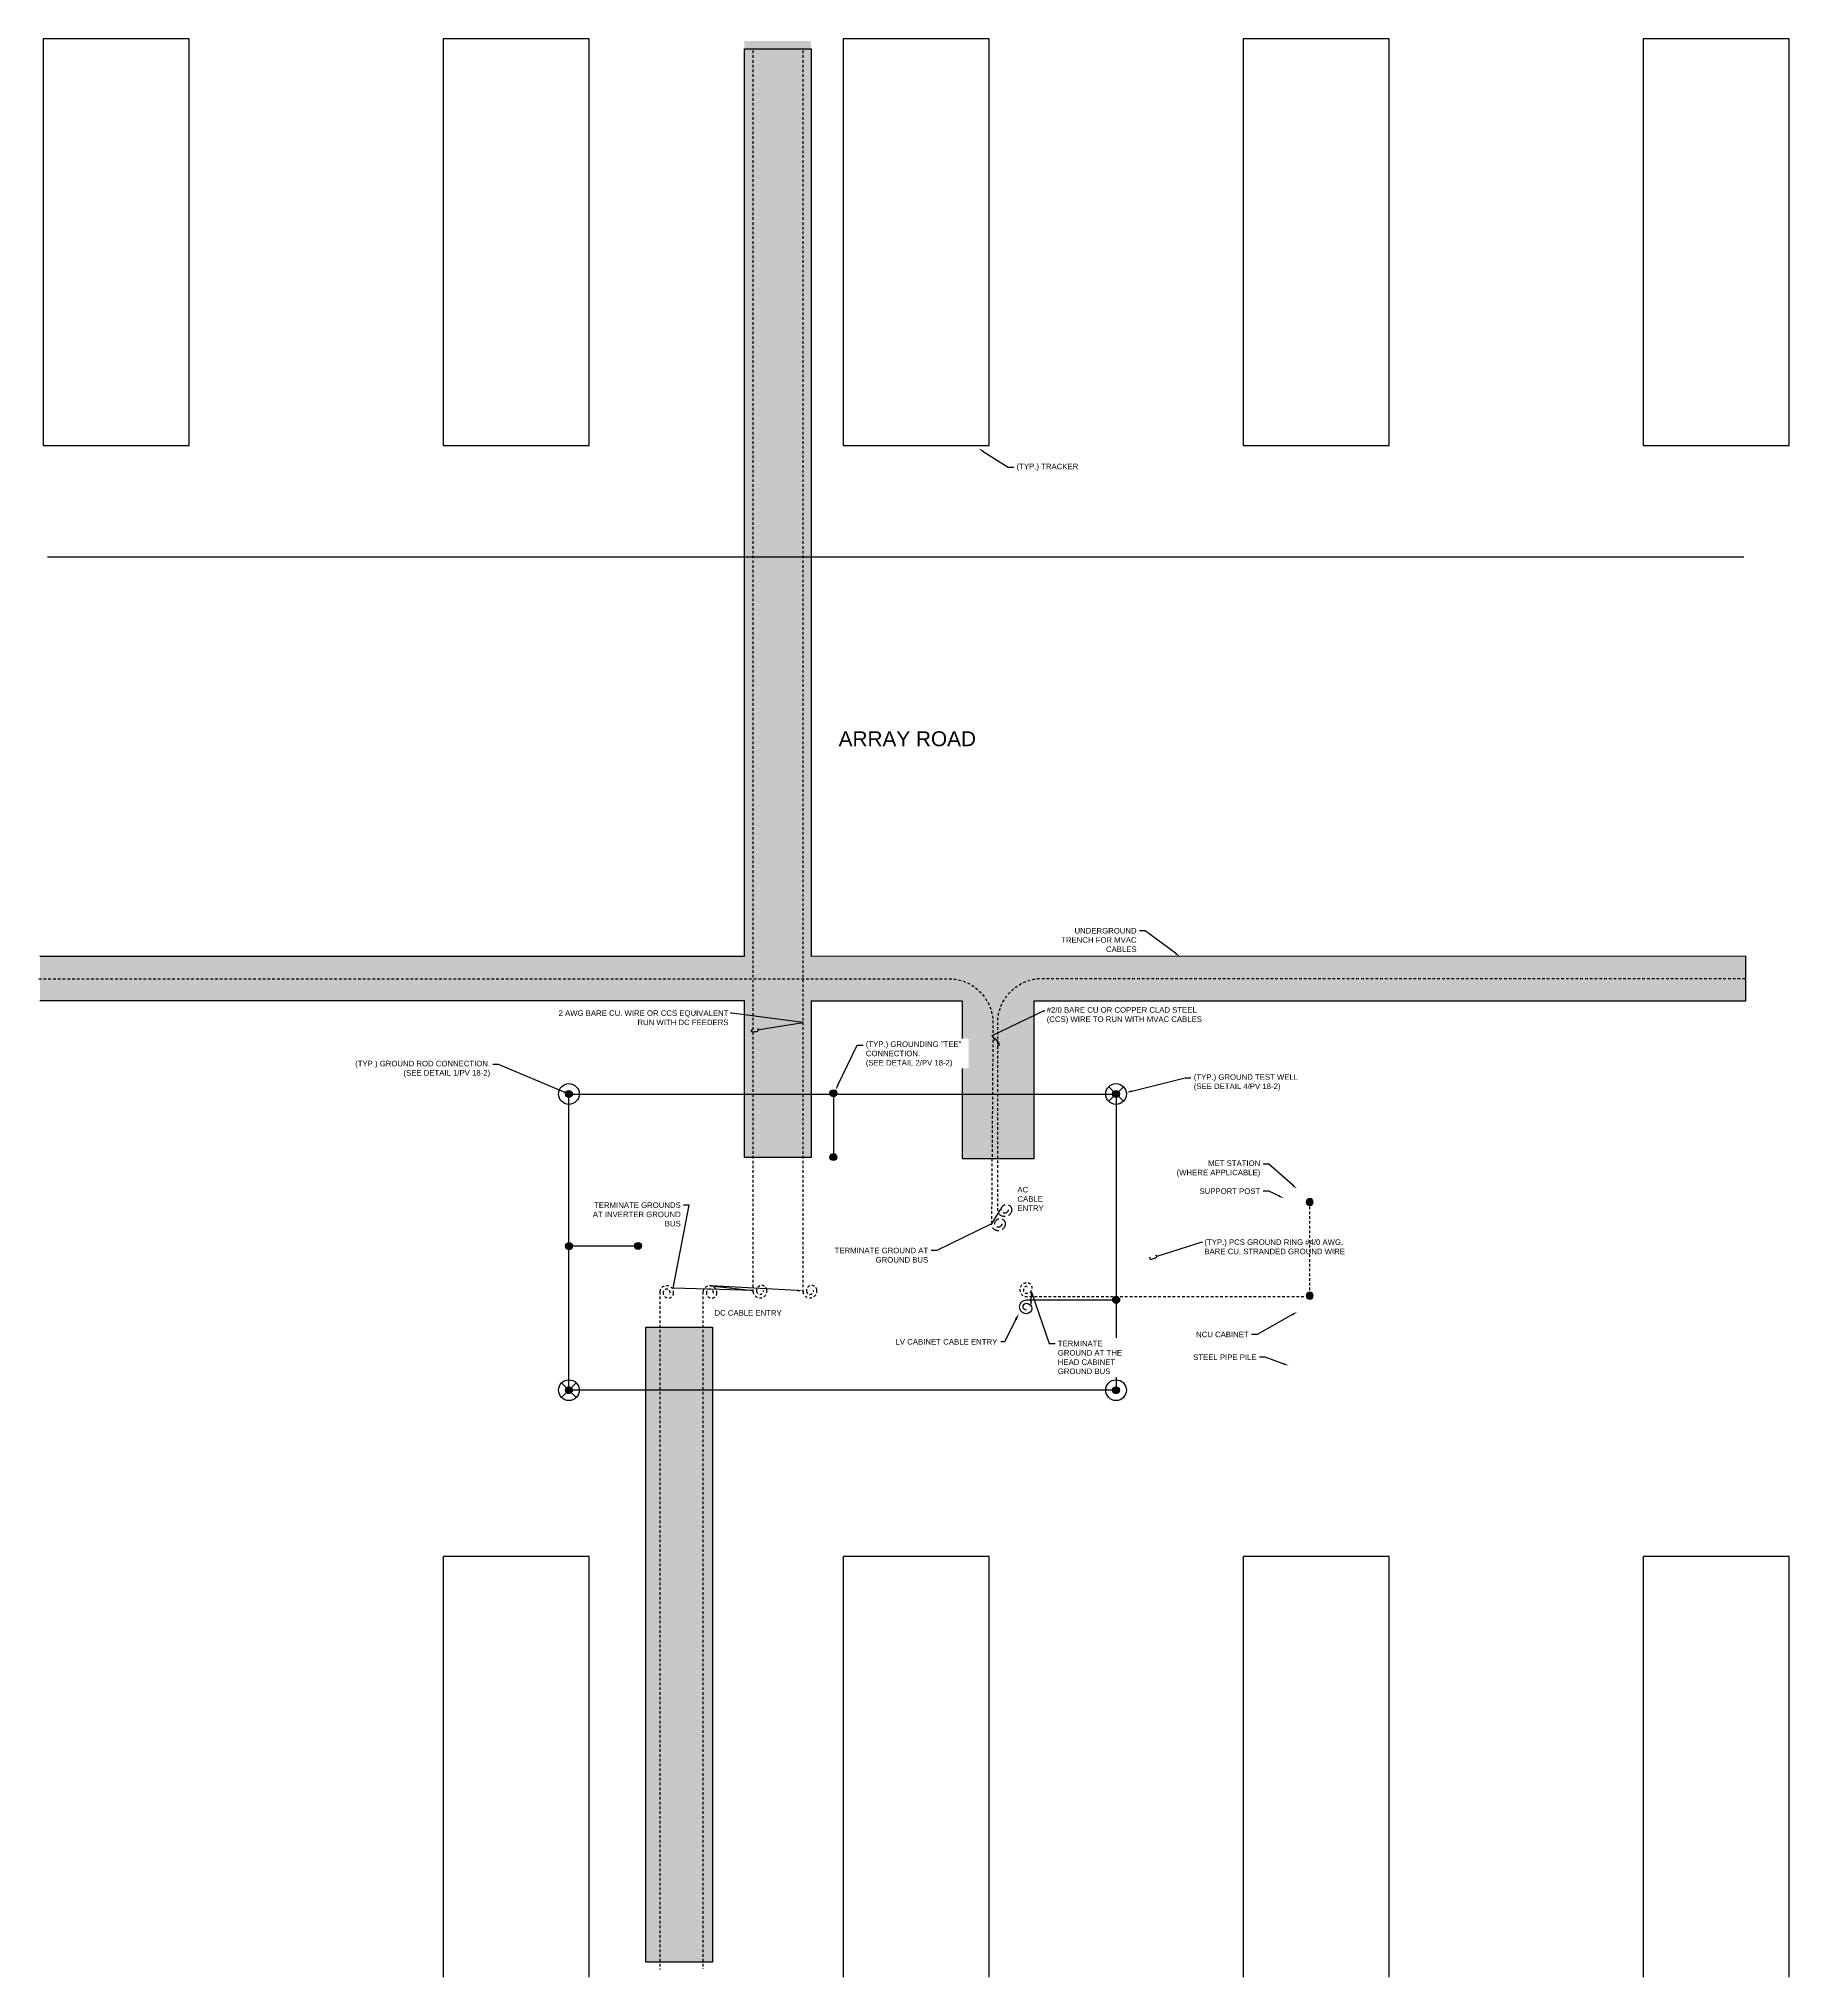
# Model space of a CAD drawing. Header units: feet. Extents: x -17 to 5745, y -41 to 4380.
# Drawn here: x 1730.8 to 1813.5, y 4288.2 to 4379.8 of the extents above; entities that cross this region are included whole.
import ezdxf
from ezdxf import colors
from ezdxf.entities.mleader import LeaderData, LeaderLine
from ezdxf.math import Vec2, Vec3

# ---------------------------------------------------------------- set-up
doc = ezdxf.new("R2010")
doc.units = ezdxf.units.FT
doc.header["$MEASUREMENT"] = 0
doc.linetypes.add('HIDDEN2', pattern=[0.1875, 0.125, -0.0625])
for name, color, linetype in [('C-ARRY-TABL', 253, 'Continuous'), ('E-CABL-UG1', 124, 'HIDDEN2'), ('E-CABL-UG4', 64, 'Continuous'), ('E-GRND', 3, 'Continuous'), ('E-TREN', 6, 'Continuous'), ('E-TREN-HATCH', 254, 'Continuous'), ('G-ANNO-TEXT', 1, 'Continuous'), ('G-TEXT', 7, 'Continuous')]:
    doc.layers.add(name, color=color, linetype=linetype)
doc.styles.add('NEI-A', font='arial.ttf')

# ---------------------------------------------------------------- blocks, each defined once
blk = doc.blocks.new('GRND_ROD')
at = {"linetype": 'Continuous'}
h = blk.add_hatch(color=256, dxfattribs=at)
edge = h.paths.add_edge_path()
edge.add_arc((0, 0), 0.0312, 0, 360)
for radius in [0.0937, 0.0312]:
    blk.add_circle((0, 0), radius, dxfattribs=at)
blk = doc.blocks.new('GRND_TEST_WELL')
at = {"linetype": 'Continuous'}
h = blk.add_hatch(color=256, dxfattribs=at)
edge = h.paths.add_edge_path()
edge.add_arc((0, 0), 0.0312, 0, 360)
for p, q in [((-0.066, 0.066), (0.066, -0.066)), ((-0.066, -0.066), (0.066, 0.066))]:
    blk.add_line(p, q, dxfattribs=at)
for radius in [0.0937, 0.0312]:
    blk.add_circle((0, 0), radius, dxfattribs=at)
blk = doc.blocks.new('GRND_CONNECTION')
at = {"linetype": 'Continuous'}
h = blk.add_hatch(color=256, dxfattribs=at)
edge = h.paths.add_edge_path()
edge.add_arc((0, 0), 0.0312, 0, 360)
blk.add_circle((0, 0), 0.0312, dxfattribs=at)
blk = doc.blocks.new('Equipment Callout Arrowhead .75')
at = {"color": 0}
blk.add_ellipse((-0.25, 0), major_axis=(0.743, 0), ratio=0.350959, start_param=-0.80282, end_param=3.944413, dxfattribs=at)
blk = doc.blocks.new('Coil Spare')
at = {"color": 64}
for centre, radius, start, end in [((0.125, 0), 0.125, 0, 180), ((0.125, 0), 0.0625, 0, 180), ((0.15625, 0), 0.09375, 180, 0)]:
    blk.add_arc(centre, radius, start, end, dxfattribs=at)
blk = doc.blocks.new('_Dot')
at = {"color": 0, "linetype": 'ByBlock', "lineweight": -2}
blk.add_line((-0.5, 0), (-1, 0), dxfattribs=at)
at = {"color": 0, "linetype": 'ByBlock', "const_width": 0.5}
blk.add_lwpolyline([(-0.25, 0, 1), (0.25, 0, 1)], format="xyb", close=True, dxfattribs=at)

msp = doc.modelspace()

# ---------------------------------------------------------------- hatches: boundary and pattern name
at = {"layer": 'E-TREN-HATCH'}
h = msp.add_hatch(color=256, dxfattribs=at)
h.dxf.hatch_style = 1
h.paths.add_polyline_path([(1730.885, 4336.433), (1730.885, 4334.335), (1774.423, 4334.335), (1774.423, 4326.893), (1777.786, 4326.893), (1777.786, 4334.335), (1787.532, 4334.349), (1787.532, 4336.447)])

# ---------------------------------------------------------------- linework, layer by layer
at = {"layer": 'C-ARRY-TABL'}
for points in [[(1737.939, 4379.768), (1731.038, 4379.768), (1731.038, 4360.557), (1737.939, 4360.557)], [(1756.821, 4379.768), (1749.921, 4379.768), (1749.921, 4360.557), (1756.821, 4360.557)], [(1775.704, 4379.768), (1768.803, 4379.768), (1768.803, 4360.557), (1775.704, 4360.557)], [(1794.586, 4379.768), (1787.685, 4379.768), (1787.685, 4360.557), (1794.586, 4360.557)], [(1813.468, 4379.768), (1806.568, 4379.768), (1806.568, 4360.557), (1813.468, 4360.557)]]:
    msp.add_lwpolyline(points, close=True, dxfattribs=at)
msp.add_lwpolyline([(1731.243, 4355.312), (1811.322, 4355.312)], dxfattribs=at)
at = {"layer": 'E-CABL-UG4', "flags": 128}
msp.add_lwpolyline([(1755.858, 4329.94), (1781.689, 4329.94), (1781.689, 4315.954), (1755.858, 4315.954)], close=True, dxfattribs=at)

# ---------------------------------------------------------------- block references
at = {"layer": 'E-GRND', "xscale": 5.214970900475605, "yscale": 5.214970900475605, "zscale": 5.214970900475605, "rotation": 270}
for name, p in [('GRND_ROD', (1755.858, 4329.94)), ('GRND_TEST_WELL', (1781.689, 4329.94)), ('GRND_TEST_WELL', (1755.858, 4315.954)), ('GRND_ROD', (1781.689, 4315.954))]:
    msp.add_blockref(name, p, dxfattribs=at)

# ---------------------------------------------------------------- next in the draw order: leaders
at = {"layer": 'G-ANNO-TEXT'}
ml = msp.add_multileader_mtext('Standard', dxfattribs=at)
ml.set_content('\\A1;(TYP.) TRACKER ', color=256, style='NEI-A')
ml.set_leader_properties()
ml.build(insert=Vec2(0, 0))
ml.multileader.update_dxf_attribs({"dogleg_length": 3.071, "arrow_head_size": 0.269})
ctx = ml.context
ctx.base_point, ctx.char_height, ctx.arrow_head_size, ctx.landing_gap_size, ctx.plane_origin = Vec3(1776.86, 4359.533), 0.26225, 0.269, 0.134, Vec3(1820.865, 4309.434)
notes = []
notes.append((ctx, [(0, (1, 1, 0), (1776.592, 4359.533), (1, 0), 0.269, [(1, [(1775.195, 4360.425)], 0, [])])]))
ctx.mtext.insert, ctx.mtext.width, ctx.mtext.flow_direction = Vec3(1776.994, 4359.703), 2.9518, 5
ctx.mtext.has_bg_fill, ctx.mtext.bg_color, ctx.mtext.bg_scale_factor, ctx.mtext.bg_transparency, ctx.mtext.use_window_bg_color = 1, -1073741824, 1.5, 0, 1
at = {"layer": 'G-TEXT', "color": 253}
ml = msp.add_multileader_mtext('Standard', dxfattribs=at)
ml.set_content('ARRAY ROAD', color=253, style='NEI-A')
ml.set_leader_properties()
ml.set_arrow_properties(name='DOT')
ml.build(insert=Vec2(0, 0))
ml.multileader.update_dxf_attribs({"dogleg_length": 0.36, "arrow_head_size": 0.351})
ctx = ml.context
ctx.base_point, ctx.char_height, ctx.arrow_head_size, ctx.landing_gap_size, ctx.plane_origin = Vec3(1853.255, 4342.653), 0.7021, 0.351, 0.00546, Vec3(1849.149, 4337.684)
notes.append((ctx, [(0, (0, 0, 0), (0, 0), (1, 0), 1, [])]))
ctx.mtext.insert, ctx.mtext.width, ctx.mtext.flow_direction = Vec3(1853.26, 4343.01), 6.44019, 5
ctx.mtext.has_bg_fill, ctx.mtext.bg_color, ctx.mtext.bg_scale_factor, ctx.mtext.bg_transparency, ctx.mtext.use_window_bg_color = 1, -1073741824, 1.5, 0, 1
for ctx, leaders in notes:
    for number, flags, end, landing, length, lines in leaders:
        leader = LeaderData()
        leader.index, (leader.has_last_leader_line, leader.has_dogleg_vector, leader.attachment_direction) = number, flags
        leader.last_leader_point, leader.dogleg_vector, leader.dogleg_length = Vec3(end), Vec3(landing), length
        for number, points, colour, breaks in lines:
            line = LeaderLine()
            line.index, line.vertices, line.color, line.breaks = number, Vec3.list(points), colors.encode_raw_color(colour), breaks
            leader.lines.append(line)
        ctx.leaders.append(leader)

# ---------------------------------------------------------------- next in the draw order: leaders
ml = msp.add_multileader_mtext('Standard', dxfattribs=at)
ml.set_content('ARRAY ROAD', color=253, style='NEI-A')
ml.set_leader_properties()
ml.set_arrow_properties(name='DOT')
ml.build(insert=Vec2(0, 0))
ml.multileader.update_dxf_attribs({"dogleg_length": 0.36, "arrow_head_size": 0.351})
ctx = ml.context
ctx.base_point, ctx.char_height, ctx.arrow_head_size, ctx.landing_gap_size, ctx.plane_origin = Vec3(1856.872, 4342.653), 0.7021, 0.351, 0.00546, Vec3(1852.766, 4337.684)
notes = []
notes.append((ctx, [(0, (0, 0, 0), (0, 0), (1, 0), 1, [])]))
ctx.mtext.insert, ctx.mtext.width, ctx.mtext.flow_direction = Vec3(1856.877, 4343.01), 6.44019, 5
ctx.mtext.has_bg_fill, ctx.mtext.bg_color, ctx.mtext.bg_scale_factor, ctx.mtext.bg_transparency, ctx.mtext.use_window_bg_color = 1, -1073741824, 1.5, 0, 1
for ctx, leaders in notes:
    for number, flags, end, landing, length, lines in leaders:
        leader = LeaderData()
        leader.index, (leader.has_last_leader_line, leader.has_dogleg_vector, leader.attachment_direction) = number, flags
        leader.last_leader_point, leader.dogleg_vector, leader.dogleg_length = Vec3(end), Vec3(landing), length
        for number, points, colour, breaks in lines:
            line = LeaderLine()
            line.index, line.vertices, line.color, line.breaks = number, Vec3.list(points), colors.encode_raw_color(colour), breaks
            leader.lines.append(line)
        ctx.leaders.append(leader)

# ---------------------------------------------------------------- next in the draw order: hatches: boundary and pattern name
at = {"layer": 'E-TREN-HATCH'}
h = msp.add_hatch(color=256, dxfattribs=at)
h.dxf.hatch_style = 1
h.paths.add_polyline_path([(1811.42, 4334.347), (1811.42, 4336.445), (1787.531, 4336.445), (1787.531, 4334.347)])

# ---------------------------------------------------------------- next in the draw order: linework, layer by layer
at = {"layer": 'C-ARRY-TABL'}
for points in [[(1756.821, 4288.235), (1756.821, 4308.106), (1749.921, 4308.106), (1749.921, 4288.235)], [(1775.704, 4288.235), (1775.704, 4308.106), (1768.803, 4308.106), (1768.803, 4288.235)], [(1794.586, 4288.235), (1794.586, 4308.106), (1787.685, 4308.106), (1787.685, 4288.235)], [(1813.468, 4288.235), (1813.468, 4308.106), (1806.568, 4308.106), (1806.568, 4288.235)]]:
    msp.add_lwpolyline(points, dxfattribs=at)
at = {"layer": 'E-CABL-UG1', "flags": 128}
msp.add_lwpolyline([(1790.828, 4324.846), (1790.828, 4320.335)], dxfattribs=at)

# ---------------------------------------------------------------- next in the draw order: block references
at = {"layer": 'E-GRND', "yscale": 5.259062130537732, "zscale": 5.259062130537732, "rotation": 180}
for p, xscale in [((1781.695, 4320.221), 5.259062130537732), ((1790.833, 4320.412), -5.259062130537732)]:
    msp.add_blockref('GRND_CONNECTION', p, dxfattribs=dict(at, xscale=xscale))

# ---------------------------------------------------------------- next in the draw order: texts
at = {"color": 1, "insert": (1777.033, 4325.554), "char_height": 0.2623, "width": 0.84206, "attachment_point": 1, "style": 'NEI-A'}
msp.add_mtext('AC \\PCABLE \\PENTRY', dxfattribs=at)

# ---------------------------------------------------------------- next in the draw order: leaders
at = {"layer": 'G-ANNO-TEXT'}
ml = msp.add_multileader_mtext('Standard', dxfattribs=at)
ml.set_content('\\A1;UNDERGROUND TRENCH FOR MVAC CABLES ', color=256, style='NEI-A')
ml.set_leader_properties()
ml.build(insert=Vec2(0, 0))
ml.multileader.update_dxf_attribs({"dogleg_length": 3.071, "arrow_head_size": 0.269})
ctx = ml.context
ctx.base_point, ctx.char_height, ctx.arrow_head_size, ctx.landing_gap_size, ctx.plane_origin = Vec3(1778.024, 4337.648), 0.26225, 0.269, 0.134, Vec3(1832.897, 4284.638)
ctx.text_align_type = 2
notes = []
notes.append((ctx, [(1, (1, 1, 0), (1783.062, 4337.648), (-1, 0), 0.269, [(1, [(1784.707, 4336.431)], 0, [])])]))
ctx.mtext.insert, ctx.mtext.width, ctx.mtext.alignment, ctx.mtext.flow_direction = Vec3(1782.659, 4337.781), 4.53231, 3, 5
ctx.mtext.has_bg_fill, ctx.mtext.bg_color, ctx.mtext.bg_scale_factor, ctx.mtext.bg_transparency, ctx.mtext.use_window_bg_color = 1, -1073741824, 1.5, 0, 1
ml = msp.add_multileader_mtext('Standard', dxfattribs=at)
ml.set_content('\\A1;(TYP.) PCS GROUND RING #4/0 AWG. BARE CU. STRANDED GROUND WIRE ', color=256, style='NEI-A')
ml.set_leader_properties()
ml.set_arrow_properties(name='Equipment Callout Arrowhead .75')
ml.build(insert=Vec2(0, 0))
ml.multileader.update_dxf_attribs({"dogleg_length": 0.0625, "arrow_head_size": 0.255})
ctx = ml.context
ctx.base_point, ctx.char_height, ctx.arrow_head_size, ctx.landing_gap_size, ctx.plane_origin = Vec3(1785.769, 4322.943), 0.26225, 0.255, 0.09, Vec3(1782.008, 4331.293)
notes.append((ctx, [(0, (1, 1, 0), (1785.706, 4322.943), (1, 0), 0.0625, [(0, [(1783.384, 4322.214)], 0, [])])]))
ctx.mtext.insert, ctx.mtext.width, ctx.mtext.defined_height, ctx.mtext.flow_direction = Vec3(1785.859, 4323.076), 7.08237, 2.138, 5
ml = msp.add_multileader_mtext('Standard', dxfattribs=at)
ml.set_content('\\A1;NCU CABINET ', color=256, style='NEI-A')
ml.set_leader_properties()
ml.build(insert=Vec2(0, 0))
ml.multileader.update_dxf_attribs({"dogleg_length": 3.071, "arrow_head_size": 0.269})
ctx = ml.context
ctx.base_point, ctx.char_height, ctx.arrow_head_size, ctx.landing_gap_size, ctx.plane_origin = Vec3(1785.367, 4318.587), 0.26225, 0.269, 0.134, Vec3(1757.111, 4368.61)
ctx.text_align_type = 2
notes.append((ctx, [(0, (1, 1, 0), (1788.352, 4318.587), (-1, 0), 0.269, [(1, [(1790.246, 4319.656)], 0, [])])]))
ctx.mtext.insert, ctx.mtext.width, ctx.mtext.alignment, ctx.mtext.flow_direction = Vec3(1787.949, 4318.72), 2.47865, 3, 5
ctx.mtext.has_bg_fill, ctx.mtext.bg_color, ctx.mtext.bg_scale_factor, ctx.mtext.bg_transparency, ctx.mtext.use_window_bg_color = 1, -1073741824, 1.5, 0, 1
ml = msp.add_multileader_mtext('Standard', dxfattribs=at)
ml.set_content('\\A1;STEEL PIPE PILE', color=256, style='NEI-A')
ml.set_leader_properties()
ml.build(insert=Vec2(0, 0))
ml.multileader.update_dxf_attribs({"dogleg_length": 3.071, "arrow_head_size": 0.269})
ctx = ml.context
ctx.base_point, ctx.char_height, ctx.arrow_head_size, ctx.landing_gap_size, ctx.plane_origin = Vec3(1785.23, 4317.509), 0.26225, 0.269, 0.134, Vec3(1756.309, 4366.608)
ctx.text_align_type = 2
notes.append((ctx, [(0, (1, 1, 0), (1788.724, 4317.509), (-1, 0), 0.269, [(1, [(1789.839, 4317.113)], 0, [])])]))
ctx.mtext.insert, ctx.mtext.width, ctx.mtext.alignment, ctx.mtext.flow_direction = Vec3(1788.321, 4317.643), 2.97632, 3, 5
ctx.mtext.has_bg_fill, ctx.mtext.bg_color, ctx.mtext.bg_scale_factor, ctx.mtext.bg_transparency, ctx.mtext.use_window_bg_color = 1, -1073741824, 1.5, 0, 1
for ctx, leaders in notes:
    for number, flags, end, landing, length, lines in leaders:
        leader = LeaderData()
        leader.index, (leader.has_last_leader_line, leader.has_dogleg_vector, leader.attachment_direction) = number, flags
        leader.last_leader_point, leader.dogleg_vector, leader.dogleg_length = Vec3(end), Vec3(landing), length
        for number, points, colour, breaks in lines:
            line = LeaderLine()
            line.index, line.vertices, line.color, line.breaks = number, Vec3.list(points), colors.encode_raw_color(colour), breaks
            leader.lines.append(line)
        ctx.leaders.append(leader)

# ---------------------------------------------------------------- next in the draw order: leaders
ml = msp.add_multileader_mtext('Standard', dxfattribs=at)
ml.set_content('\\A1;TERMINATE GROUND AT THE HEAD CABINET GROUND BUS', color=256, style='NEI-A')
ml.set_leader_properties()
ml.build(insert=Vec2(0, 0))
ml.multileader.update_dxf_attribs({"dogleg_length": 3.071, "arrow_head_size": 0.269})
ctx = ml.context
ctx.base_point, ctx.char_height, ctx.arrow_head_size, ctx.landing_gap_size, ctx.plane_origin = Vec3(1778.805, 4318.155), 0.26225, 0.269, 0.134, Vec3(1785.482, 4341.09)
notes = []
notes.append((ctx, [(1, (1, 1, 0), (1778.537, 4318.155), (1, 0), 0.269, [(1, [(1777.667, 4319.885), (1777.696, 4320.582)], 0, [])])]))
ctx.mtext.insert, ctx.mtext.width, ctx.mtext.defined_height, ctx.mtext.flow_direction = Vec3(1778.939, 4318.288), 3.71583, 0.605, 5
ctx.mtext.has_bg_fill, ctx.mtext.bg_color, ctx.mtext.bg_scale_factor, ctx.mtext.bg_transparency, ctx.mtext.use_window_bg_color = 1, -1073741824, 1.5, 0, 1
at = {"layer": 'G-TEXT', "color": 253}
ml = msp.add_multileader_mtext('Standard', dxfattribs=at)
ml.set_content('ARRAY ROAD', color=253, style='NEI-A')
ml.set_leader_properties()
ml.set_arrow_properties(name='DOT')
ml.build(insert=Vec2(0, 0))
ml.multileader.update_dxf_attribs({"dogleg_length": 0.36, "arrow_head_size": 0.351})
ctx = ml.context
ctx.base_point, ctx.char_height, ctx.arrow_head_size, ctx.landing_gap_size, ctx.plane_origin = Vec3(1768.587, 4346.709), 0.7021, 0.351, 0.00546, Vec3(1764.481, 4341.74)
notes.append((ctx, [(0, (0, 0, 0), (0, 0), (1, 0), 1, [])]))
ctx.mtext.insert, ctx.mtext.width, ctx.mtext.flow_direction = Vec3(1768.592, 4347.066), 6.44019, 5
ctx.mtext.has_bg_fill, ctx.mtext.bg_color, ctx.mtext.bg_scale_factor, ctx.mtext.bg_transparency, ctx.mtext.use_window_bg_color = 1, -1073741824, 1.5, 0, 1
for ctx, leaders in notes:
    for number, flags, end, landing, length, lines in leaders:
        leader = LeaderData()
        leader.index, (leader.has_last_leader_line, leader.has_dogleg_vector, leader.attachment_direction) = number, flags
        leader.last_leader_point, leader.dogleg_vector, leader.dogleg_length = Vec3(end), Vec3(landing), length
        for number, points, colour, breaks in lines:
            line = LeaderLine()
            line.index, line.vertices, line.color, line.breaks = number, Vec3.list(points), colors.encode_raw_color(colour), breaks
            leader.lines.append(line)
        ctx.leaders.append(leader)

# ---------------------------------------------------------------- next in the draw order: hatches: boundary and pattern name
at = {"layer": 'E-TREN-HATCH'}
h = msp.add_hatch(color=256, dxfattribs=at)
h.dxf.hatch_style = 1
h.paths.add_polyline_path([(1767.294, 4379.665), (1764.147, 4379.665), (1764.147, 4326.949), (1767.294, 4326.949)])
h = msp.add_hatch(color=256, dxfattribs=at)
h.dxf.hatch_style = 1
h.paths.add_polyline_path([(1759.484, 4318.943), (1759.484, 4288.939), (1762.631, 4288.939), (1762.631, 4318.943)])

# ---------------------------------------------------------------- next in the draw order: linework, layer by layer
at = {"layer": 'E-CABL-UG1'}
for points in [[(1764.562, 4320.589), (1764.562, 4379.286)], [(1766.919, 4320.589), (1766.919, 4379.286)], [(1760.146, 4320.598), (1760.146, 4288.606)]]:
    msp.add_lwpolyline(points, dxfattribs=at)
for points in [[(1760.635, 4320.539, 1), (1760.309, 4320.578, 1), (1760.799, 4320.52, 1), (1760.146, 4320.598)], [(1767.401, 4320.664, -1), (1767.074, 4320.625, -1), (1767.564, 4320.683, -1), (1766.911, 4320.605)]]:
    msp.add_lwpolyline(points, format="xyb", dxfattribs=at)
at = {"layer": 'E-CABL-UG1', "flags": 128}
msp.add_lwpolyline([(1777.495, 4320.857, 1), (1777.456, 4320.533, 1), (1777.514, 4321.019, 1), (1777.437, 4320.372), (1790.817, 4320.372)], format="xyb", dxfattribs=at)
at = {"layer": 'E-CABL-UG4', "flags": 128}
for points in [[(1768.346, 4329.958), (1768.346, 4326.935)], [(1759.151, 4322.754), (1755.865, 4322.754)], [(1777.463, 4320.223), (1781.672, 4320.223)]]:
    msp.add_lwpolyline(points, dxfattribs=at)
at = {"layer": 'E-TREN'}
for points in [[(1764.147, 4336.433), (1764.147, 4379.286), (1767.294, 4379.286), (1767.294, 4336.433)], [(1764.147, 4336.433), (1730.879, 4336.433)], [(1777.809, 4334.347), (1811.42, 4334.347), (1811.42, 4336.445), (1767.294, 4336.433)], [(1764.147, 4334.335), (1730.879, 4334.335)], [(1767.294, 4334.335), (1767.294, 4326.947), (1764.147, 4326.947), (1764.147, 4334.335)], [(1767.287, 4334.335), (1774.42, 4334.335), (1774.42, 4326.892), (1777.821, 4326.892), (1777.821, 4334.335), (1780.416, 4334.335)]]:
    msp.add_lwpolyline(points, dxfattribs=at)
msp.add_lwpolyline([(1759.484, 4318.927), (1762.631, 4318.927), (1762.631, 4288.951), (1759.484, 4288.951)], close=True, dxfattribs=at)

# ---------------------------------------------------------------- next in the draw order: block references
at = {"layer": 'E-GRND', "xscale": 5.259062130537732, "yscale": 5.259062130537732, "zscale": 5.259062130537732}
for p, rotation in [((1768.346, 4329.978), 270), ((1768.347, 4326.96), 180), ((1755.865, 4322.754), 180), ((1759.125, 4322.768), 180)]:
    msp.add_blockref('GRND_CONNECTION', p, dxfattribs=dict(at, rotation=rotation))

# ---------------------------------------------------------------- next in the draw order: leaders
at = {"layer": 'G-ANNO-TEXT'}
ml = msp.add_multileader_mtext('Standard', dxfattribs=at)
ml.set_content('2 AWG BARE CU. WIRE OR CCS EQUIVALENT{\\A1; RUN WITH DC FEEDERS }', color=256, style='NEI-A')
ml.set_leader_properties()
ml.set_arrow_properties(name='Equipment Callout Arrowhead .75')
ml.build(insert=Vec2(0, 0))
ml.multileader.update_dxf_attribs({"dogleg_length": 0.0625, "arrow_head_size": 0.255})
ctx = ml.context
ctx.base_point, ctx.char_height, ctx.arrow_head_size, ctx.landing_gap_size, ctx.plane_origin = Vec3(1755.299, 4333.759), 0.26225, 0.255, 0.09, Vec3(1725.036, 4353.477)
ctx.text_align_type = 2
notes = []
notes.append((ctx, [(1, (1, 1, 0), (1763.544, 4333.759), (-1, 0), 0.0625, [(0, [(1764.583, 4332.941), (1766.918, 4333.309)], 0, [])])]))
ctx.mtext.insert, ctx.mtext.width, ctx.mtext.defined_height, ctx.mtext.alignment, ctx.mtext.flow_direction = Vec3(1763.391, 4333.892), 8.15401, 2.138, 3, 5
ml = msp.add_multileader_mtext('Standard', dxfattribs=at)
ml.set_content('#2/0 BARE CU OR COPPER CLAD STEEL (CCS) WIRE{\\A1; TO RUN WITH MVAC CABLES }', color=256, style='NEI-A')
ml.set_leader_properties()
ml.set_arrow_properties(name='Equipment Callout Arrowhead .75')
ml.build(insert=Vec2(0, 0))
ml.multileader.update_dxf_attribs({"dogleg_length": 0.0625, "arrow_head_size": 0.255})
ctx = ml.context
ctx.base_point, ctx.char_height, ctx.arrow_head_size, ctx.landing_gap_size, ctx.plane_origin = Vec3(1778.326, 4333.871), 0.26225, 0.255, 0.09, Vec3(1742.473, 4353.589)
notes.append((ctx, [(0, (1, 1, 0), (1778.264, 4333.871), (1, 0), 0.0625, [(0, [(1776.096, 4332.336), (1775.834, 4332.699)], 0, [])])]))
ctx.mtext.insert, ctx.mtext.width, ctx.mtext.defined_height, ctx.mtext.flow_direction = Vec3(1778.416, 4334.041), 8.15401, 2.138, 5
ml = msp.add_multileader_mtext('Standard', dxfattribs=at)
ml.set_content('\\A1;TERMINATE GROUND AT GROUND BUS', color=256, style='NEI-A')
ml.set_leader_properties()
ml.build(insert=Vec2(0, 0))
ml.multileader.update_dxf_attribs({"dogleg_length": 3.071, "arrow_head_size": 0.269})
ctx = ml.context
ctx.base_point, ctx.char_height, ctx.arrow_head_size, ctx.landing_gap_size, ctx.plane_origin = Vec3(1768.286, 4322.547), 0.26225, 0.269, 0.134, Vec3(1778.802, 4358.182)
ctx.text_align_type = 2
notes.append((ctx, [(0, (1, 1, 0), (1773.224, 4322.547), (-1, 0), 0.269, [(1, [(1776.303, 4324.606), (1775.803, 4323.814)], 0, [])])]))
ctx.mtext.insert, ctx.mtext.width, ctx.mtext.defined_height, ctx.mtext.alignment, ctx.mtext.flow_direction = Vec3(1772.821, 4322.68), 5.29207, 0.605, 3, 5
ctx.mtext.has_bg_fill, ctx.mtext.bg_color, ctx.mtext.bg_scale_factor, ctx.mtext.bg_transparency, ctx.mtext.use_window_bg_color = 1, -1073741824, 1.5, 0, 1
ml = msp.add_multileader_mtext('Standard', dxfattribs=at)
ml.set_content('LV CABINET CABLE ENTRY', color=256, style='NEI-A')
ml.set_leader_properties()
ml.build(insert=Vec2(0, 0))
ml.multileader.update_dxf_attribs({"dogleg_length": 0.0625, "arrow_head_size": 0.33, "scale": 768})
ctx = ml.context
ctx.base_point, ctx.scale, ctx.char_height, ctx.arrow_head_size, ctx.landing_gap_size, ctx.plane_origin = Vec3(1771.14, 4318.238), 768, 0.26378, 0.33, 0.165, Vec3(1776.417, 4318.238)
ctx.text_align_type = 2
notes.append((ctx, [(0, (1, 1, 0), (1776.417, 4318.238), (-1, 0), 0.165, [(0, [(1777.105, 4319.584)], 0, [])])]))
ctx.mtext.insert, ctx.mtext.alignment, ctx.mtext.flow_direction = Vec3(1776.087, 4318.372), 3, 5
ctx.mtext.has_bg_fill, ctx.mtext.bg_color, ctx.mtext.bg_scale_factor, ctx.mtext.bg_transparency, ctx.mtext.use_window_bg_color = 1, -1027028792, 1.5, 0, 1
for ctx, leaders in notes:
    for number, flags, end, landing, length, lines in leaders:
        leader = LeaderData()
        leader.index, (leader.has_last_leader_line, leader.has_dogleg_vector, leader.attachment_direction) = number, flags
        leader.last_leader_point, leader.dogleg_vector, leader.dogleg_length = Vec3(end), Vec3(landing), length
        for number, points, colour, breaks in lines:
            line = LeaderLine()
            line.index, line.vertices, line.color, line.breaks = number, Vec3.list(points), colors.encode_raw_color(colour), breaks
            leader.lines.append(line)
        ctx.leaders.append(leader)

# ---------------------------------------------------------------- next in the draw order: linework, layer by layer
at = {"layer": 'E-CABL-UG1', "flags": 128}
msp.add_lwpolyline([(1776.104, 4324.424), (1776.104, 4333.3, -0.414214), (1778.202, 4335.398), (1811.385, 4335.398)], format="xyb", dxfattribs=at)

# ---------------------------------------------------------------- next in the draw order: block references
at = {"layer": 'E-CABL-UG1', "xscale": -2.629531065268866, "yscale": 2.629531065268866, "zscale": 2.629531065268866, "rotation": 180}
for p in [(1775.803, 4323.814), (1776.104, 4324.478)]:
    msp.add_blockref('Coil Spare', p, dxfattribs=at)
at = {"layer": 'E-CABL-UG4', "xscale": -2.629531065268866, "yscale": 2.629531065268866, "zscale": 2.629531065268866, "rotation": 90}
msp.add_blockref('Coil Spare', (1777.463, 4320.223), dxfattribs=at)

# ---------------------------------------------------------------- next in the draw order: texts
at = {"color": 1, "insert": (1762.731, 4319.735), "char_height": 0.26225, "width": 3.17998, "attachment_point": 1, "style": 'NEI-A', "bg_fill": 3, "box_fill_scale": 1.5, "bg_fill_color": 256, "bg_fill_transparency": 0}
msp.add_mtext('DC CABLE ENTRY', dxfattribs=at)

# ---------------------------------------------------------------- next in the draw order: linework, layer by layer
at = {"layer": 'E-CABL-UG1'}
for points in [[(1762.677, 4320.539, 1), (1762.351, 4320.578, 1), (1762.84, 4320.52, 1), (1762.188, 4320.598)], [(1765.044, 4320.664, -1), (1764.717, 4320.625, -1), (1765.207, 4320.683, -1), (1764.554, 4320.605)]]:
    msp.add_lwpolyline(points, format="xyb", dxfattribs=at)
msp.add_lwpolyline([(1762.188, 4320.598), (1762.188, 4288.632)], dxfattribs=at)

# ---------------------------------------------------------------- next in the draw order: leaders
at = {"layer": 'G-ANNO-TEXT'}
ml = msp.add_multileader_mtext('Standard', dxfattribs=at)
ml.set_content('\\A1;MET STATION (WHERE APPLICABLE)', color=256, style='NEI-A')
ml.set_leader_properties()
ml.build(insert=Vec2(0, 0))
ml.multileader.update_dxf_attribs({"dogleg_length": 3.071, "arrow_head_size": 0.269})
ctx = ml.context
ctx.base_point, ctx.char_height, ctx.arrow_head_size, ctx.landing_gap_size, ctx.plane_origin = Vec3(1784.448, 4326.634), 0.26225, 0.269, 0.134, Vec3(1756.484, 4376.864)
ctx.text_align_type = 2
notes = []
notes.append((ctx, [(0, (1, 1, 0), (1788.899, 4326.634), (-1, 0), 0.269, [(1, [(1790.234, 4325.456)], 0, [])])]))
ctx.mtext.insert, ctx.mtext.width, ctx.mtext.alignment, ctx.mtext.flow_direction = Vec3(1788.496, 4326.803), 3.93893, 3, 5
ctx.mtext.has_bg_fill, ctx.mtext.bg_color, ctx.mtext.bg_scale_factor, ctx.mtext.bg_transparency, ctx.mtext.use_window_bg_color = 1, -1073741824, 1.5, 0, 1
for ctx, leaders in notes:
    for number, flags, end, landing, length, lines in leaders:
        leader = LeaderData()
        leader.index, (leader.has_last_leader_line, leader.has_dogleg_vector, leader.attachment_direction) = number, flags
        leader.last_leader_point, leader.dogleg_vector, leader.dogleg_length = Vec3(end), Vec3(landing), length
        for number, points, colour, breaks in lines:
            line = LeaderLine()
            line.index, line.vertices, line.color, line.breaks = number, Vec3.list(points), colors.encode_raw_color(colour), breaks
            leader.lines.append(line)
        ctx.leaders.append(leader)

# ---------------------------------------------------------------- next in the draw order: block references
at = {"layer": 'E-GRND', "xscale": -5.259062130537732, "yscale": 5.259062130537732, "zscale": 5.259062130537732, "rotation": 180}
msp.add_blockref('GRND_CONNECTION', (1790.833, 4324.838), dxfattribs=at)

# ---------------------------------------------------------------- next in the draw order: leaders
at = {"layer": 'G-ANNO-TEXT'}
ml = msp.add_multileader_mtext('Standard', dxfattribs=at)
ml.set_content('\\A1;TERMINATE GROUNDS AT INVERTER GROUND BUS ', color=256, style='NEI-A')
ml.set_leader_properties()
ml.build(insert=Vec2(0, 0))
ml.multileader.update_dxf_attribs({"dogleg_length": 3.071, "arrow_head_size": 0.269})
ctx = ml.context
ctx.base_point, ctx.char_height, ctx.arrow_head_size, ctx.landing_gap_size, ctx.plane_origin = Vec3(1756.87, 4324.691), 0.26225, 0.269, 0.134, Vec3(1800.621, 4347.008)
ctx.text_align_type = 2
notes = []
notes.append((ctx, [(0, (1, 1, 0), (1761.54, 4324.691), (-1, 0), 0.269, [(3, [(1766.899, 4320.645), (1762.567, 4320.877), (1764.566, 4320.659), (1760.78, 4320.775)], 0, [])])]))
ctx.mtext.insert, ctx.mtext.width, ctx.mtext.defined_height, ctx.mtext.alignment, ctx.mtext.flow_direction = Vec3(1761.138, 4324.824), 4.61339, 0.605, 3, 5
ctx.mtext.has_bg_fill, ctx.mtext.bg_color, ctx.mtext.bg_scale_factor, ctx.mtext.bg_transparency, ctx.mtext.use_window_bg_color = 1, -1073741824, 1.5, 0, 1
ml = msp.add_multileader_mtext('Standard', dxfattribs=at)
ml.set_content('\\A1;SUPPORT POST', color=256, style='NEI-A')
ml.set_leader_properties()
ml.build(insert=Vec2(0, 0))
ml.multileader.update_dxf_attribs({"dogleg_length": 3.071, "arrow_head_size": 0.269})
ctx = ml.context
ctx.base_point, ctx.char_height, ctx.arrow_head_size, ctx.landing_gap_size, ctx.plane_origin = Vec3(1785.516, 4325.35), 0.26225, 0.269, 0.134, Vec3(1756.134, 4375.207)
ctx.text_align_type = 2
notes.append((ctx, [(0, (1, 1, 0), (1788.899, 4325.35), (-1, 0), 0.269, [(1, [(1789.615, 4325.012)], 0, [])])]))
ctx.mtext.insert, ctx.mtext.width, ctx.mtext.alignment, ctx.mtext.flow_direction = Vec3(1788.496, 4325.484), 2.86559, 3, 5
ctx.mtext.has_bg_fill, ctx.mtext.bg_color, ctx.mtext.bg_scale_factor, ctx.mtext.bg_transparency, ctx.mtext.use_window_bg_color = 1, -1073741824, 1.5, 0, 1
for ctx, leaders in notes:
    for number, flags, end, landing, length, lines in leaders:
        leader = LeaderData()
        leader.index, (leader.has_last_leader_line, leader.has_dogleg_vector, leader.attachment_direction) = number, flags
        leader.last_leader_point, leader.dogleg_vector, leader.dogleg_length = Vec3(end), Vec3(landing), length
        for number, points, colour, breaks in lines:
            line = LeaderLine()
            line.index, line.vertices, line.color, line.breaks = number, Vec3.list(points), colors.encode_raw_color(colour), breaks
            leader.lines.append(line)
        ctx.leaders.append(leader)

# ---------------------------------------------------------------- next in the draw order: linework, layer by layer
at = {"layer": 'E-CABL-UG1', "flags": 128}
msp.add_lwpolyline([(1730.833, 4335.384), (1773.78, 4335.384, -0.414214), (1775.878, 4333.286), (1775.811, 4323.879)], format="xyb", dxfattribs=at)

# ---------------------------------------------------------------- next in the draw order: leaders
at = {"layer": 'G-TEXT', "color": 253}
ml = msp.add_multileader_mtext('Standard', dxfattribs=at)
ml.set_content('ARRAY ROAD', color=253, style='NEI-A')
ml.set_leader_properties()
ml.set_arrow_properties(name='DOT')
ml.build(insert=Vec2(0, 0))
ml.multileader.update_dxf_attribs({"dogleg_length": 0.36, "arrow_head_size": 0.351})
ctx = ml.context
ctx.base_point, ctx.char_height, ctx.arrow_head_size, ctx.landing_gap_size, ctx.plane_origin = Vec3(2061.552, 4344.419), 0.7021, 0.351, 0.00546, Vec3(2057.446, 4339.45)
notes = []
notes.append((ctx, [(0, (0, 0, 0), (0, 0), (1, 0), 1, [])]))
ctx.mtext.insert, ctx.mtext.width, ctx.mtext.flow_direction = Vec3(2061.557, 4344.776), 6.44019, 5
ctx.mtext.has_bg_fill, ctx.mtext.bg_color, ctx.mtext.bg_scale_factor, ctx.mtext.bg_transparency, ctx.mtext.use_window_bg_color = 1, -1073741824, 1.5, 0, 1
for ctx, leaders in notes:
    for number, flags, end, landing, length, lines in leaders:
        leader = LeaderData()
        leader.index, (leader.has_last_leader_line, leader.has_dogleg_vector, leader.attachment_direction) = number, flags
        leader.last_leader_point, leader.dogleg_vector, leader.dogleg_length = Vec3(end), Vec3(landing), length
        for number, points, colour, breaks in lines:
            line = LeaderLine()
            line.index, line.vertices, line.color, line.breaks = number, Vec3.list(points), colors.encode_raw_color(colour), breaks
            leader.lines.append(line)
        ctx.leaders.append(leader)

# ---------------------------------------------------------------- next in the draw order: leaders
at = {"layer": 'G-ANNO-TEXT'}
ml = msp.add_multileader_mtext('Standard', dxfattribs=at)
ml.set_content('{\\C7;(TYP.) GROUNDING "TEE" CONNECTION. \\P(SEE DETAIL 2/PV 18-2) }', color=256, style='NEI-A')
ml.set_leader_properties(color=256)
ml.build(insert=Vec2(0, 0))
ml.multileader.update_dxf_attribs({"dogleg_length": 0.269, "arrow_head_size": 0.269})
ctx = ml.context
ctx.base_point, ctx.char_height, ctx.arrow_head_size, ctx.landing_gap_size, ctx.plane_origin = Vec3(1769.742, 4332.254), 0.26225, 0.269, 0.134, Vec3(1778.771, 4329.11)
notes = []
notes.append((ctx, [(1, (1, 1, 0), (1769.473, 4332.254), (1, 0), 0.269, [(0, [(1768.44, 4330.113)], 0, [])])]))
ctx.mtext.insert, ctx.mtext.width, ctx.mtext.flow_direction = Vec3(1769.876, 4332.424), 4.71733, 5
ctx.mtext.has_bg_fill, ctx.mtext.bg_color, ctx.mtext.bg_scale_factor, ctx.mtext.bg_transparency, ctx.mtext.use_window_bg_color = 1, -1073741824, 1.5, 0, 1
ml = msp.add_multileader_mtext('Standard', dxfattribs=at)
ml.set_content('{\\C7;(TYP.) GROUND ROD CONNECTION. \\P(SEE DETAIL 1/PV 18-2) }', color=256, style='NEI-A')
ml.set_leader_properties(color=256)
ml.build(insert=Vec2(0, 0))
ml.multileader.update_dxf_attribs({"dogleg_length": 0.269, "arrow_head_size": 0.269})
ctx = ml.context
ctx.base_point, ctx.char_height, ctx.arrow_head_size, ctx.landing_gap_size, ctx.plane_origin = Vec3(1745.689, 4331.338), 0.26225, 0.269, 0.134, Vec3(1755.393, 4329.788)
ctx.text_align_type = 2
notes.append((ctx, [(0, (1, 1, 0), (1752.543, 4331.338), (-1, 0), 0.269, [(0, [(1755.858, 4329.94)], 0, [])])]))
ctx.mtext.insert, ctx.mtext.alignment, ctx.mtext.flow_direction = Vec3(1752.14, 4331.507), 3, 5
ctx.mtext.has_bg_fill, ctx.mtext.bg_color, ctx.mtext.bg_scale_factor, ctx.mtext.bg_transparency, ctx.mtext.use_window_bg_color = 1, -1073741824, 1.5, 0, 1
ml = msp.add_multileader_mtext('Standard', dxfattribs=at)
ml.set_content('{\\C7;(TYP.) GROUND TEST WELL \\P(SEE DETAIL 4/PV 18-2) }', color=256, style='NEI-A')
ml.set_leader_properties(color=256)
ml.build(insert=Vec2(0, 0))
ml.multileader.update_dxf_attribs({"dogleg_length": 0.269, "arrow_head_size": 0.269})
ctx = ml.context
ctx.base_point, ctx.char_height, ctx.arrow_head_size, ctx.landing_gap_size, ctx.plane_origin = Vec3(1785.224, 4330.703), 0.26225, 0.269, 0.134, Vec3(1781.709, 4329.858)
notes.append((ctx, [(1, (1, 1, 0), (1784.955, 4330.703), (1, 0), 0.269, [(0, [(1782.173, 4330.01)], 0, [])])]))
ctx.mtext.insert, ctx.mtext.flow_direction = Vec3(1785.358, 4330.873), 5
ctx.mtext.has_bg_fill, ctx.mtext.bg_color, ctx.mtext.bg_scale_factor, ctx.mtext.bg_transparency, ctx.mtext.use_window_bg_color = 1, -1073741824, 1.5, 0, 1
for ctx, leaders in notes:
    for number, flags, end, landing, length, lines in leaders:
        leader = LeaderData()
        leader.index, (leader.has_last_leader_line, leader.has_dogleg_vector, leader.attachment_direction) = number, flags
        leader.last_leader_point, leader.dogleg_vector, leader.dogleg_length = Vec3(end), Vec3(landing), length
        for number, points, colour, breaks in lines:
            line = LeaderLine()
            line.index, line.vertices, line.color, line.breaks = number, Vec3.list(points), colors.encode_raw_color(colour), breaks
            leader.lines.append(line)
        ctx.leaders.append(leader)

doc.saveas('drawing.dxf')
